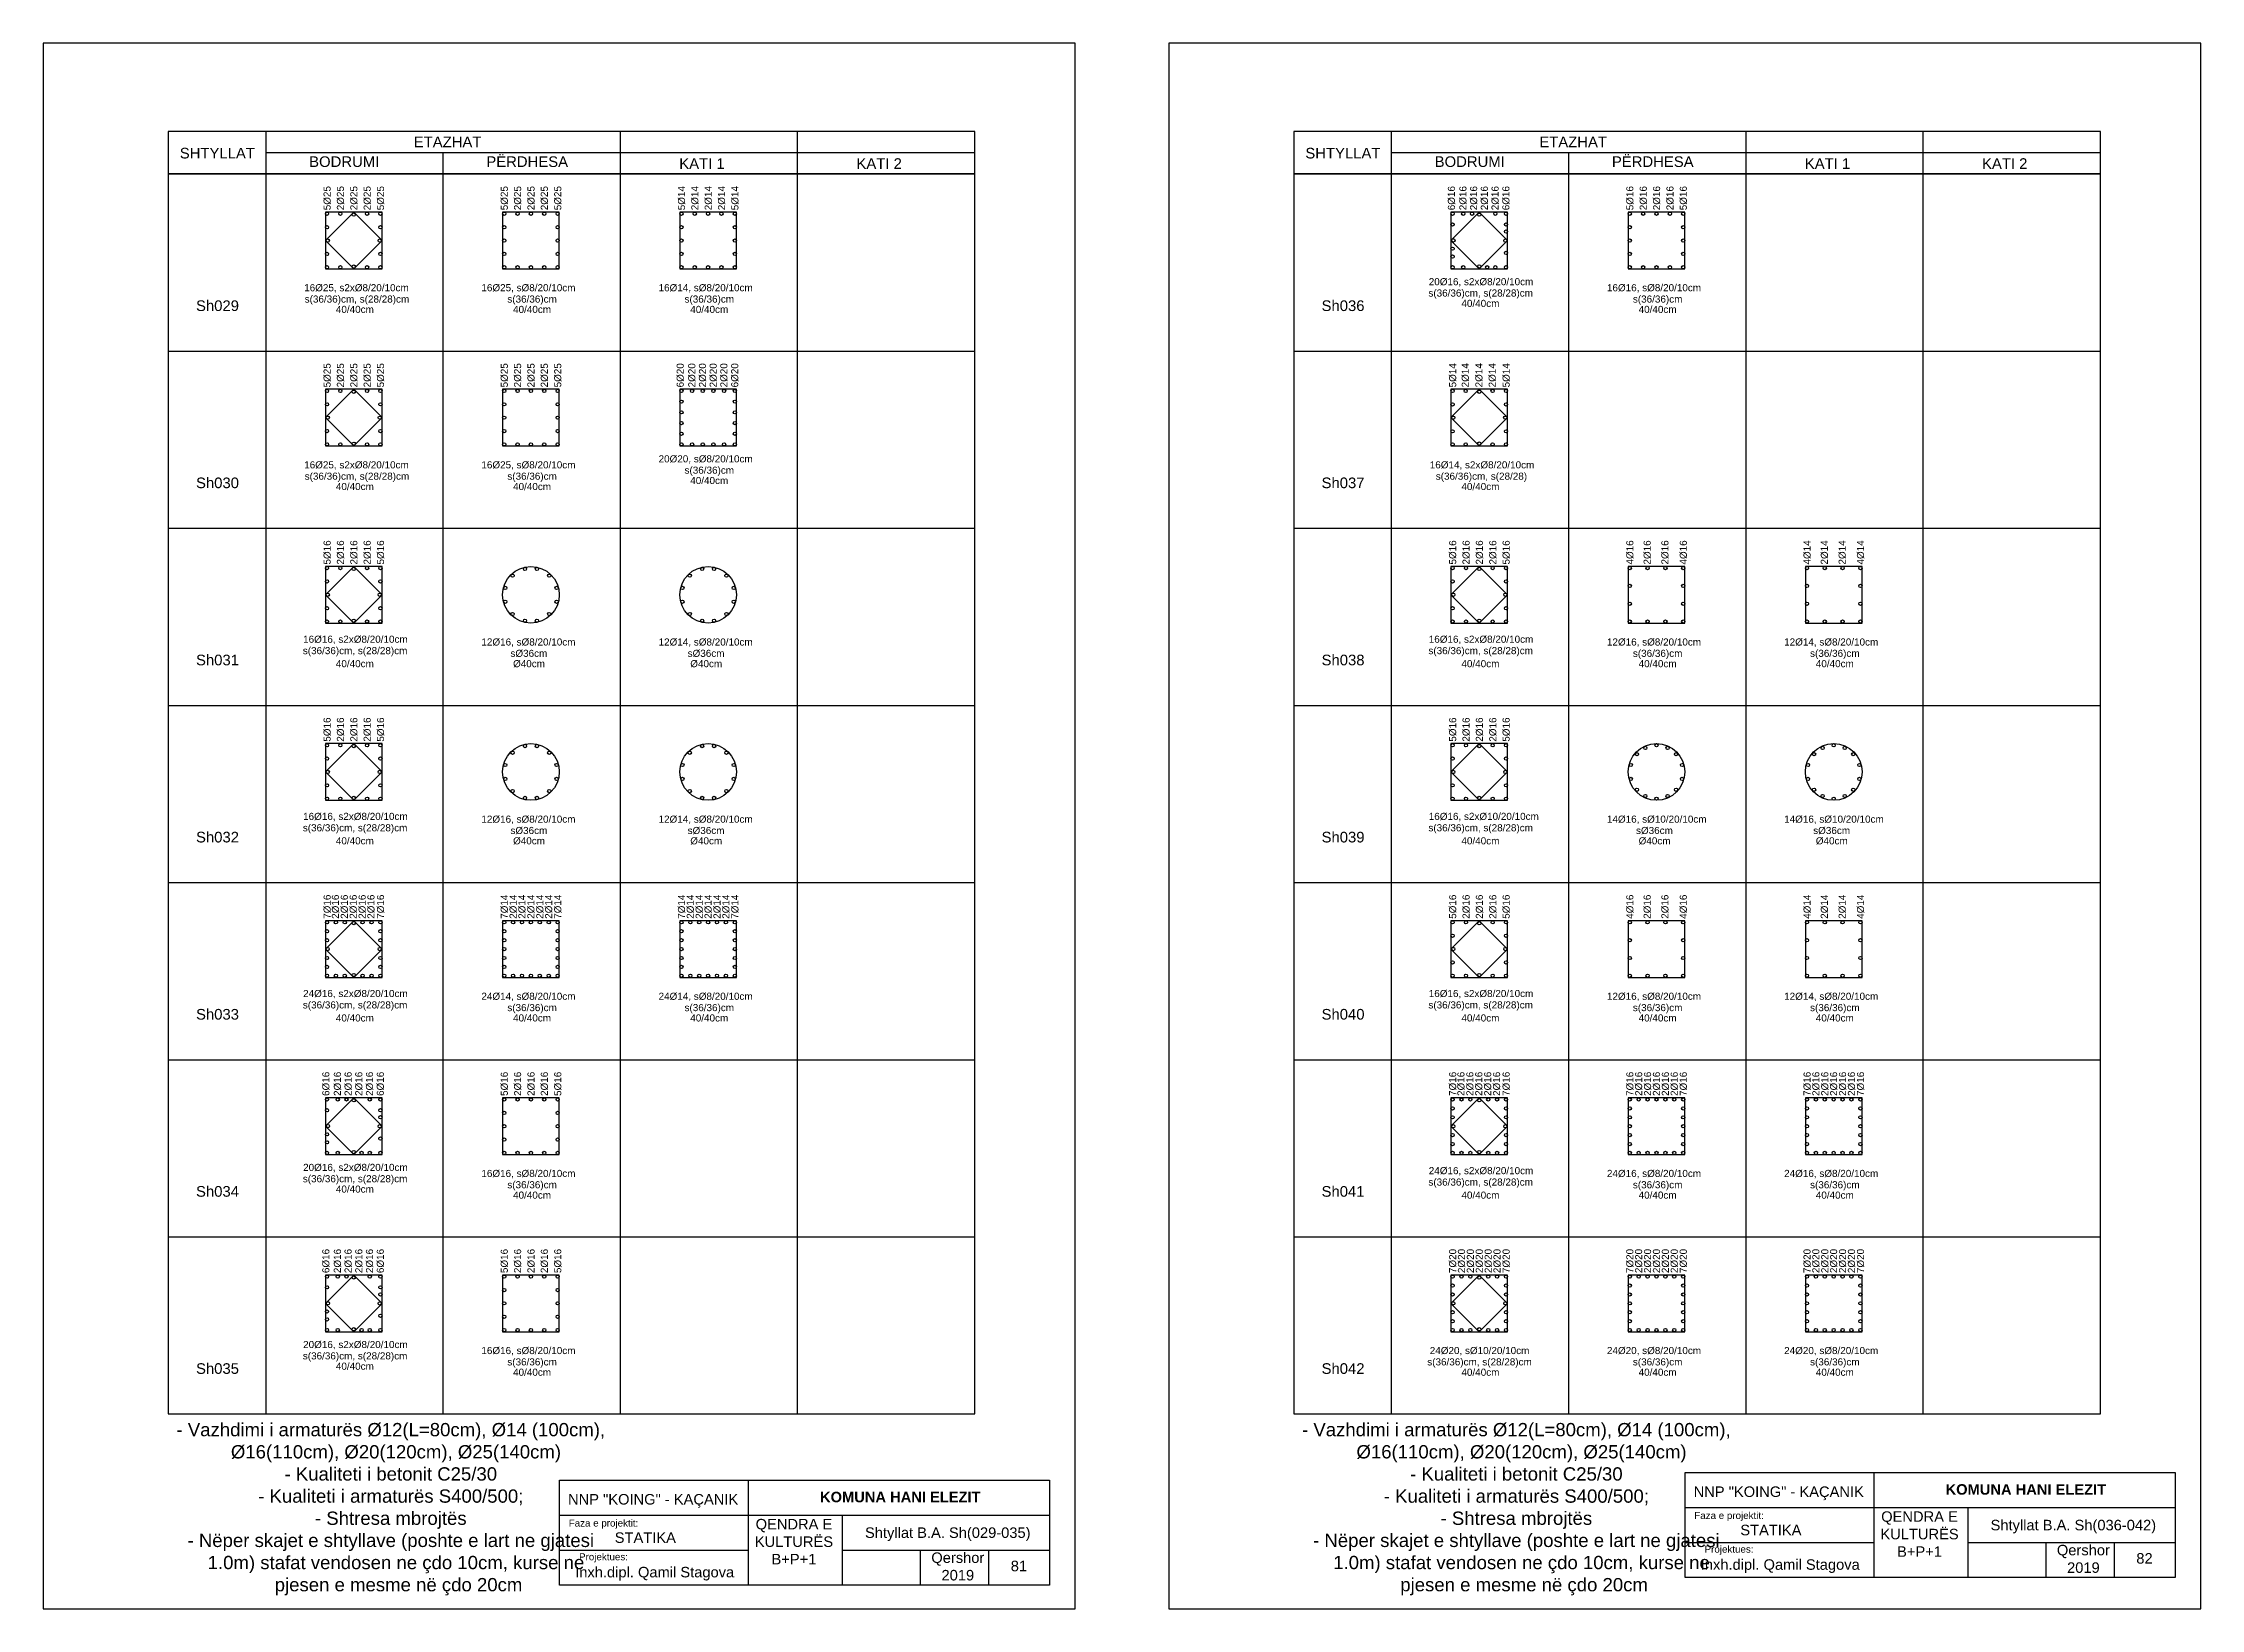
# Model space of a CAD drawing. Header units: inches. Extents: x 2793 to 14277, y -1659 to 551.
# Drawn here: x 9494 to 12538, y -1659 to 551 of the extents above; entities that cross this region are included whole.
import ezdxf

# ---------------------------------------------------------------- set-up
doc = ezdxf.new("R2010")
doc.units = ezdxf.units.IN
doc.layers.add('TEKSTI_Pen_No__201', color=7, linetype='Continuous', lineweight=18)
doc.styles.add('A4TS01', font='ARIAL.TTF', dxfattribs={"height": 10})
doc.styles.add('GENERATED_STYLE_1', font='ARIAL.TTF')

msp = doc.modelspace()

# ---------------------------------------------------------------- texts
at = {"width": 286.78, "attachment_point": 1, "style": 'A4TS01'}
for s, insert, char_height in [('SHTYLLAT', (9686.6, 403), 15), ('ETAZHAT', (10016.7, 418.8), 15), ('SHTYLLAT', (11274.6, 403), 15), ('ETAZHAT', (11604.7, 418.8), 15), ('BODRUMI', (9869.1, 391), 15), ('PËRDHESA', (10119.1, 391), 15), ('KATI 1', (10391.3, 388.3), 15), ('{\\fArial|b0|i0|c238|p34;KATI }2', (10641.3, 388.3), 15), ('BODRUMI', (11457.1, 391), 15), ('PËRDHESA', (11707.1, 391), 15), ('KATI 1', (11979.3, 388.3), 15), ('{\\fArial|b0|i0|c238|p34;KATI }2', (12229.3, 388.3), 15), ('{\\fArial|b0|i0|c238|p34;20Ø16, s}2x{\\fArial|b0|i0|c238|p34;Ø8/20/10cm }', (11448.7, 219.1), 10), ('{\\fArial|b0|i0|c238|p34;Sh02}9', (9709.5, 187.7), 15), ('{\\fArial|b0|i0|c238|p34;16Ø25, s}2x{\\fArial|b0|i0|c238|p34;Ø8/20/}10{\\fArial|b0|i0|c238|p34;cm }', (9862.1, 210.6), 10), ('{\\fArial|b0|i0|c238|p34;s(36/36)cm}, s(28/28)cm', (9862.8, 194.6), 10), ('{\\fArial|b0|i0|c238|p34;16Ø25, sØ8/20/}10{\\fArial|b0|i0|c238|p34;cm }', (10112.1, 210.6), 10), ('{\\fArial|b0|i0|c238|p34;s(}3{\\fArial|b0|i0|c238|p34;6/}36{\\fArial|b0|i0|c238|p34;)cm}', (10148.7, 194.6), 10), ('{\\fArial|b0|i0|c238|p34;16Ø14, sØ8/20/}10{\\fArial|b0|i0|c238|p34;cm }', (10362.1, 210.6), 10), ('{\\fArial|b0|i0|c238|p34;s(}3{\\fArial|b0|i0|c238|p34;6/}36{\\fArial|b0|i0|c238|p34;)cm}', (10398.7, 194.6), 10), ('{\\fArial|b0|i0|c238|p34;Sh0}36', (11297.5, 187.7), 15), ('{\\fArial|b0|i0|c238|p34;s(36/36)cm}, s(28/28)cm', (11448.2, 203.1), 10), ('4{\\fArial|b0|i0|c238|p34;0/}4{\\fArial|b0|i0|c238|p34;0cm}', (11494.8, 188.5), 10), ('{\\fArial|b0|i0|c238|p34;16Ø16, sØ8/20/}10{\\fArial|b0|i0|c238|p34;cm }', (11700.1, 210.6), 10), ('{\\fArial|b0|i0|c238|p34;s(}3{\\fArial|b0|i0|c238|p34;6/}36{\\fArial|b0|i0|c238|p34;)cm}', (11736.7, 194.6), 10), ('4{\\fArial|b0|i0|c238|p34;0/}4{\\fArial|b0|i0|c238|p34;0cm}', (9906.8, 180), 10), ('4{\\fArial|b0|i0|c238|p34;0/}4{\\fArial|b0|i0|c238|p34;0cm}', (10156.8, 180), 10), ('4{\\fArial|b0|i0|c238|p34;0/}4{\\fArial|b0|i0|c238|p34;0cm}', (10406.8, 180), 10), ('4{\\fArial|b0|i0|c238|p34;0/}4{\\fArial|b0|i0|c238|p34;0cm}', (11744.8, 180), 10), ('{\\fArial|b0|i0|c238|p34;20Ø20, sØ8/20/}10{\\fArial|b0|i0|c238|p34;cm }', (10362.1, -30.9), 10), ('{\\fArial|b0|i0|c238|p34;16Ø25, s}2x{\\fArial|b0|i0|c238|p34;Ø8/20/}10{\\fArial|b0|i0|c238|p34;cm }', (9862.1, -39.4), 10), ('{\\fArial|b0|i0|c238|p34;s(36/36)cm}, s(28/28)cm', (9862.8, -55.4), 10), ('{\\fArial|b0|i0|c238|p34;16Ø25, sØ8/20/}10{\\fArial|b0|i0|c238|p34;cm }', (10112.1, -39.4), 10), ('{\\fArial|b0|i0|c238|p34;s(}3{\\fArial|b0|i0|c238|p34;6/}36{\\fArial|b0|i0|c238|p34;)cm}', (10148.7, -55.4), 10), ('{\\fArial|b0|i0|c238|p34;s(}3{\\fArial|b0|i0|c238|p34;6/}36{\\fArial|b0|i0|c238|p34;)cm}', (10398.7, -46.9), 10), ('{\\fArial|b0|i0|c238|p34;16Ø1}4{\\fArial|b0|i0|c238|p34;, s2xØ8/20/10cm }', (11450.1, -39.4), 10), ('{\\fArial|b0|i0|c238|p34;s(36/36)cm}, s(28/28)', (11458.6, -55.4), 10), ('{\\fArial|b0|i0|c238|p34;Sh0}30', (9709.5, -62.3), 15), ('4{\\fArial|b0|i0|c238|p34;0/}4{\\fArial|b0|i0|c238|p34;0cm}', (9906.8, -70), 10), ('4{\\fArial|b0|i0|c238|p34;0/}4{\\fArial|b0|i0|c238|p34;0cm}', (10156.8, -70), 10), ('4{\\fArial|b0|i0|c238|p34;0/}4{\\fArial|b0|i0|c238|p34;0cm}', (10406.8, -61.5), 10), ('{\\fArial|b0|i0|c238|p34;Sh03}7', (11297.5, -62.3), 15), ('4{\\fArial|b0|i0|c238|p34;0/}4{\\fArial|b0|i0|c238|p34;0cm}', (11494.8, -70), 10), ('{\\fArial|b0|i0|c238|p34;s(36/36)cm}, s(28/28)cm', (9860.2, -301.6), 10), ('16{\\fArial|b0|i0|c238|p34;Ø16, s2xØ8/20/10cm }', (9860.6, -285.5), 10), ('{\\fArial|b0|i0|c238|p34;12Ø16, sØ8/20/}10{\\fArial|b0|i0|c238|p34;cm }', (10112.1, -289.4), 10), ('{\\fArial|b0|i0|c238|p34;12Ø14, sØ8/20/}10{\\fArial|b0|i0|c238|p34;cm }', (10362.1, -289.4), 10), ('{\\fArial|b0|i0|c238|p34;s(36/36)cm}, s(28/28)cm', (11448.2, -301.6), 10), ('16{\\fArial|b0|i0|c238|p34;Ø16, s2xØ8/20/10cm }', (11448.7, -285.5), 10), ('{\\fArial|b0|i0|c238|p34;12Ø16, sØ8/20/}10{\\fArial|b0|i0|c238|p34;cm }', (11700.1, -289.4), 10), ('{\\fArial|b0|i0|c238|p34;12Ø14, sØ8/20/}10{\\fArial|b0|i0|c238|p34;cm }', (11950.1, -289.4), 10), ('{\\fArial|b0|i0|c238|p34;Sh0}31', (9709.5, -312.3), 15), ('4{\\fArial|b0|i0|c238|p34;0/}4{\\fArial|b0|i0|c238|p34;0cm}', (9906.8, -320), 10), ('{\\fArial|b0|i0|c238|p34;s}Ø36{\\fArial|b0|i0|c238|p34;cm}', (10153.1, -305.4), 10), ('Ø40cm', (10156.8, -320), 10), ('{\\fArial|b0|i0|c238|p34;s}Ø36{\\fArial|b0|i0|c238|p34;cm}', (10403.1, -305.4), 10), ('Ø40cm', (10406.8, -320), 10), ('{\\fArial|b0|i0|c238|p34;Sh03}8', (11297.5, -312.3), 15), ('4{\\fArial|b0|i0|c238|p34;0/}4{\\fArial|b0|i0|c238|p34;0cm}', (11494.8, -320), 10), ('{\\fArial|b0|i0|c238|p34;s(}3{\\fArial|b0|i0|c238|p34;6/}36{\\fArial|b0|i0|c238|p34;)cm}', (11736.7, -305.4), 10), ('4{\\fArial|b0|i0|c238|p34;0/}4{\\fArial|b0|i0|c238|p34;0cm}', (11744.8, -320), 10), ('{\\fArial|b0|i0|c238|p34;s(}3{\\fArial|b0|i0|c238|p34;6/}36{\\fArial|b0|i0|c238|p34;)cm}', (11986.7, -305.4), 10), ('4{\\fArial|b0|i0|c238|p34;0/}4{\\fArial|b0|i0|c238|p34;0cm}', (11994.8, -320), 10), ('16{\\fArial|b0|i0|c238|p34;Ø16, s2xØ8/20/10cm }', (9860.6, -535.5), 10), ('{\\fArial|b0|i0|c238|p34;12Ø16, sØ8/20/}10{\\fArial|b0|i0|c238|p34;cm }', (10112.1, -539.4), 10), ('{\\fArial|b0|i0|c238|p34;12Ø14, sØ8/20/}10{\\fArial|b0|i0|c238|p34;cm }', (10362.1, -539.4), 10), ('{\\fArial|b0|i0|c238|p34;16Ø16, s2xØ}10{\\fArial|b0|i0|c238|p34;/20/10cm }', (11448.7, -535.5), 10), ('{\\fArial|b0|i0|c238|p34;14Ø16, sØ}10{\\fArial|b0|i0|c238|p34;/20/}10{\\fArial|b0|i0|c238|p34;cm }', (11700.1, -539.4), 10), ('{\\fArial|b0|i0|c238|p34;14Ø16, sØ}10{\\fArial|b0|i0|c238|p34;/20/}10{\\fArial|b0|i0|c238|p34;cm }', (11950.1, -539.4), 10), ('{\\fArial|b0|i0|c238|p34;Sh0}32', (9709.5, -562.3), 15), ('{\\fArial|b0|i0|c238|p34;s(36/36)cm}, s(28/28)cm', (9860.2, -551.6), 10), ('4{\\fArial|b0|i0|c238|p34;0/}4{\\fArial|b0|i0|c238|p34;0cm}', (9906.8, -570), 10), ('{\\fArial|b0|i0|c238|p34;s}Ø36{\\fArial|b0|i0|c238|p34;cm}', (10153.1, -555.4), 10), ('Ø40cm', (10156.8, -570), 10), ('{\\fArial|b0|i0|c238|p34;s}Ø36{\\fArial|b0|i0|c238|p34;cm}', (10403.1, -555.4), 10), ('Ø40cm', (10406.8, -570), 10), ('{\\fArial|b0|i0|c238|p34;Sh03}9', (11297.5, -562.3), 15), ('{\\fArial|b0|i0|c238|p34;s(36/36)cm}, s(28/28)cm', (11448.2, -551.6), 10), ('4{\\fArial|b0|i0|c238|p34;0/}4{\\fArial|b0|i0|c238|p34;0cm}', (11494.8, -570), 10), ('{\\fArial|b0|i0|c238|p34;s}Ø36{\\fArial|b0|i0|c238|p34;cm}', (11741.1, -555.4), 10), ('Ø40cm', (11744.8, -570), 10), ('{\\fArial|b0|i0|c238|p34;s}Ø36{\\fArial|b0|i0|c238|p34;cm}', (11991.1, -555.4), 10), ('Ø40cm', (11994.8, -570), 10), ('{\\fArial|b0|i0|c238|p34;2}4{\\fArial|b0|i0|c238|p34;Ø16, s2xØ8/20/10cm }', (9860.6, -785.5), 10), ('{\\fArial|b0|i0|c238|p34;24Ø14, sØ8/20/}10{\\fArial|b0|i0|c238|p34;cm }', (10112.1, -789.4), 10), ('{\\fArial|b0|i0|c238|p34;24Ø14, sØ8/20/}10{\\fArial|b0|i0|c238|p34;cm }', (10362.1, -789.4), 10), ('16{\\fArial|b0|i0|c238|p34;Ø16, s2xØ8/20/10cm }', (11448.7, -785.5), 10), ('{\\fArial|b0|i0|c238|p34;12Ø16, sØ8/20/}10{\\fArial|b0|i0|c238|p34;cm }', (11700.1, -789.4), 10), ('{\\fArial|b0|i0|c238|p34;12Ø14, sØ8/20/}10{\\fArial|b0|i0|c238|p34;cm }', (11950.1, -789.4), 10), ('{\\fArial|b0|i0|c238|p34;Sh0}33', (9709.5, -812.3), 15), ('{\\fArial|b0|i0|c238|p34;s(36/36)cm}, s(28/28)cm', (9860.2, -801.6), 10), ('4{\\fArial|b0|i0|c238|p34;0/}4{\\fArial|b0|i0|c238|p34;0cm}', (9906.8, -820), 10), ('{\\fArial|b0|i0|c238|p34;s(}3{\\fArial|b0|i0|c238|p34;6/}36{\\fArial|b0|i0|c238|p34;)cm}', (10148.7, -805.4), 10), ('4{\\fArial|b0|i0|c238|p34;0/}4{\\fArial|b0|i0|c238|p34;0cm}', (10156.8, -820), 10), ('{\\fArial|b0|i0|c238|p34;s(}3{\\fArial|b0|i0|c238|p34;6/}36{\\fArial|b0|i0|c238|p34;)cm}', (10398.7, -805.4), 10), ('4{\\fArial|b0|i0|c238|p34;0/}4{\\fArial|b0|i0|c238|p34;0cm}', (10406.8, -820), 10), ('{\\fArial|b0|i0|c238|p34;Sh0}40', (11297.5, -812.3), 15), ('{\\fArial|b0|i0|c238|p34;s(36/36)cm}, s(28/28)cm', (11448.2, -801.6), 10), ('4{\\fArial|b0|i0|c238|p34;0/}4{\\fArial|b0|i0|c238|p34;0cm}', (11494.8, -820), 10), ('{\\fArial|b0|i0|c238|p34;s(}3{\\fArial|b0|i0|c238|p34;6/}36{\\fArial|b0|i0|c238|p34;)cm}', (11736.7, -805.4), 10), ('4{\\fArial|b0|i0|c238|p34;0/}4{\\fArial|b0|i0|c238|p34;0cm}', (11744.8, -820), 10), ('{\\fArial|b0|i0|c238|p34;s(}3{\\fArial|b0|i0|c238|p34;6/}36{\\fArial|b0|i0|c238|p34;)cm}', (11986.7, -805.4), 10), ('4{\\fArial|b0|i0|c238|p34;0/}4{\\fArial|b0|i0|c238|p34;0cm}', (11994.8, -820), 10), ('{\\fArial|b0|i0|c238|p34;20Ø16, s}2x{\\fArial|b0|i0|c238|p34;Ø8/20/10cm }', (9860.6, -1030.9), 10), ('{\\fArial|b0|i0|c238|p34;2}4{\\fArial|b0|i0|c238|p34;Ø16, s2xØ8/20/10cm }', (11448.7, -1035.5), 10), ('{\\fArial|b0|i0|c238|p34;Sh0}34', (9709.5, -1062.3), 15), ('{\\fArial|b0|i0|c238|p34;s(36/36)cm}, s(28/28)cm', (9860.2, -1046.9), 10), ('4{\\fArial|b0|i0|c238|p34;0/}4{\\fArial|b0|i0|c238|p34;0cm}', (9906.8, -1061.5), 10), ('{\\fArial|b0|i0|c238|p34;16Ø16, sØ8/20/}10{\\fArial|b0|i0|c238|p34;cm }', (10112.1, -1039.4), 10), ('{\\fArial|b0|i0|c238|p34;s(}3{\\fArial|b0|i0|c238|p34;6/}36{\\fArial|b0|i0|c238|p34;)cm}', (10148.7, -1055.4), 10), ('{\\fArial|b0|i0|c238|p34;Sh0}41', (11297.5, -1062.3), 15), ('{\\fArial|b0|i0|c238|p34;s(36/36)cm}, s(28/28)cm', (11448.2, -1051.6), 10), ('{\\fArial|b0|i0|c238|p34;24Ø16, sØ8/20/}10{\\fArial|b0|i0|c238|p34;cm }', (11700.1, -1039.4), 10), ('{\\fArial|b0|i0|c238|p34;s(}3{\\fArial|b0|i0|c238|p34;6/}36{\\fArial|b0|i0|c238|p34;)cm}', (11736.7, -1055.4), 10), ('{\\fArial|b0|i0|c238|p34;24Ø16, sØ8/20/}10{\\fArial|b0|i0|c238|p34;cm }', (11950.1, -1039.4), 10), ('{\\fArial|b0|i0|c238|p34;s(}3{\\fArial|b0|i0|c238|p34;6/}36{\\fArial|b0|i0|c238|p34;)cm}', (11986.7, -1055.4), 10), ('4{\\fArial|b0|i0|c238|p34;0/}4{\\fArial|b0|i0|c238|p34;0cm}', (10156.8, -1070), 10), ('4{\\fArial|b0|i0|c238|p34;0/}4{\\fArial|b0|i0|c238|p34;0cm}', (11494.8, -1070), 10), ('4{\\fArial|b0|i0|c238|p34;0/}4{\\fArial|b0|i0|c238|p34;0cm}', (11744.8, -1070), 10), ('4{\\fArial|b0|i0|c238|p34;0/}4{\\fArial|b0|i0|c238|p34;0cm}', (11994.8, -1070), 10), ('{\\fArial|b0|i0|c238|p34;s(36/36)cm}, s(28/28)cm', (9860.2, -1296.9), 10), ('{\\fArial|b0|i0|c238|p34;20Ø16, s}2x{\\fArial|b0|i0|c238|p34;Ø8/20/10cm }', (9860.6, -1280.9), 10), ('{\\fArial|b0|i0|c238|p34;16Ø16, sØ8/20/}10{\\fArial|b0|i0|c238|p34;cm }', (10112.1, -1289.4), 10), ('{\\fArial|b0|i0|c238|p34;s(}3{\\fArial|b0|i0|c238|p34;6/}36{\\fArial|b0|i0|c238|p34;)cm}', (10148.7, -1305.4), 10), ('{\\fArial|b0|i0|c238|p34;s(36/36)cm}, s(28/28)cm', (11446.6, -1305.4), 10), ('{\\fArial|b0|i0|c238|p34;24Ø20, sØ}10{\\fArial|b0|i0|c238|p34;/20/}10{\\fArial|b0|i0|c238|p34;cm }', (11450.1, -1289.4), 10), ('{\\fArial|b0|i0|c238|p34;24Ø20, sØ8/20/1}0{\\fArial|b0|i0|c238|p34;cm }', (11700.1, -1289.4), 10), ('{\\fArial|b0|i0|c238|p34;s(}3{\\fArial|b0|i0|c238|p34;6/}36{\\fArial|b0|i0|c238|p34;)cm}', (11736.7, -1305.4), 10), ('{\\fArial|b0|i0|c238|p34;24Ø20, sØ8/20/1}0{\\fArial|b0|i0|c238|p34;cm }', (11950.1, -1289.4), 10), ('{\\fArial|b0|i0|c238|p34;s(}3{\\fArial|b0|i0|c238|p34;6/}36{\\fArial|b0|i0|c238|p34;)cm}', (11986.7, -1305.4), 10), ('{\\fArial|b0|i0|c238|p34;Sh0}35', (9709.5, -1312.3), 15), ('4{\\fArial|b0|i0|c238|p34;0/}4{\\fArial|b0|i0|c238|p34;0cm}', (9906.8, -1311.5), 10), ('4{\\fArial|b0|i0|c238|p34;0/}4{\\fArial|b0|i0|c238|p34;0cm}', (10156.8, -1320), 10), ('{\\fArial|b0|i0|c238|p34;Sh0}42', (11297.5, -1312.3), 15), ('4{\\fArial|b0|i0|c238|p34;0/}4{\\fArial|b0|i0|c238|p34;0cm}', (11494.8, -1320), 10), ('4{\\fArial|b0|i0|c238|p34;0/}4{\\fArial|b0|i0|c238|p34;0cm}', (11744.8, -1320), 10), ('4{\\fArial|b0|i0|c238|p34;0/}4{\\fArial|b0|i0|c238|p34;0cm}', (11994.8, -1320), 10)]:
    msp.add_mtext(s, dxfattribs=dict(at, insert=insert, char_height=char_height))
at = {"char_height": 10, "width": 286.78, "attachment_point": 1, "rotation": 90, "style": 'A4TS01'}
for s, insert in [('{\\fArial|b0|i0|c238|p34;5Ø}25', (9889.4, 314.9)), ('{\\fArial|b0|i0|c238|p34;2Ø}25', (9908.2, 314.9)), ('{\\fArial|b0|i0|c238|p34;2Ø}25', (9927.1, 314.9)), ('{\\fArial|b0|i0|c238|p34;2Ø}25', (9945.9, 314.9)), ('{\\fArial|b0|i0|c238|p34;5Ø}25', (9964.8, 314.9)), ('{\\fArial|b0|i0|c238|p34;5Ø}25', (10139.4, 314.9)), ('{\\fArial|b0|i0|c238|p34;2Ø}25', (10158.2, 314.9)), ('{\\fArial|b0|i0|c238|p34;2Ø}25', (10177.1, 314.9)), ('{\\fArial|b0|i0|c238|p34;2Ø}25', (10195.9, 314.9)), ('{\\fArial|b0|i0|c238|p34;5Ø}25', (10214.8, 314.9)), ('{\\fArial|b0|i0|c238|p34;5Ø1}4', (10389.4, 314.9)), ('{\\fArial|b0|i0|c238|p34;2Ø1}4', (10408.2, 314.9)), ('{\\fArial|b0|i0|c238|p34;2Ø1}4', (10427.1, 314.9)), ('{\\fArial|b0|i0|c238|p34;2Ø1}4', (10445.9, 314.9)), ('{\\fArial|b0|i0|c238|p34;5Ø1}4', (10464.8, 314.9)), ('{\\fArial|b0|i0|c238|p34;6Ø1}6', (11475.6, 314.9)), ('{\\fArial|b0|i0|c238|p34;2Ø1}6', (11491.9, 314.9)), ('{\\fArial|b0|i0|c238|p34;2Ø1}6', (11507, 314.9)), ('{\\fArial|b0|i0|c238|p34;2Ø1}6', (11522.1, 314.9)), ('{\\fArial|b0|i0|c238|p34;2Ø1}6', (11537.2, 314.9)), ('{\\fArial|b0|i0|c238|p34;6Ø16}', (11552.5, 314.9)), ('{\\fArial|b0|i0|c238|p34;5Ø1}6', (11727.4, 314.9)), ('{\\fArial|b0|i0|c238|p34;2Ø1}6', (11746.3, 314.9)), ('{\\fArial|b0|i0|c238|p34;2Ø1}6', (11765.1, 314.9)), ('{\\fArial|b0|i0|c238|p34;2Ø1}6', (11784, 314.9)), ('{\\fArial|b0|i0|c238|p34;5Ø1}6', (11802.8, 314.9)), ('{\\fArial|b0|i0|c238|p34;5Ø}25', (9889.4, 64.9)), ('{\\fArial|b0|i0|c238|p34;2Ø}25', (9908.2, 64.9)), ('{\\fArial|b0|i0|c238|p34;2Ø}25', (9927.1, 64.9)), ('{\\fArial|b0|i0|c238|p34;2Ø}25', (9945.9, 64.9)), ('{\\fArial|b0|i0|c238|p34;5Ø}25', (9964.8, 64.9)), ('{\\fArial|b0|i0|c238|p34;5Ø}25', (10139.4, 64.9)), ('{\\fArial|b0|i0|c238|p34;2Ø}25', (10158.2, 64.9)), ('{\\fArial|b0|i0|c238|p34;2Ø}25', (10177.1, 64.9)), ('{\\fArial|b0|i0|c238|p34;2Ø}25', (10195.9, 64.9)), ('{\\fArial|b0|i0|c238|p34;5Ø}25', (10214.8, 64.9)), ('{\\fArial|b0|i0|c238|p34;6Ø}20', (10387.6, 64.9)), ('{\\fArial|b0|i0|c238|p34;2Ø}20', (10403.9, 64.9)), ('{\\fArial|b0|i0|c238|p34;2Ø20}', (10419, 64.9)), ('{\\fArial|b0|i0|c238|p34;2Ø}20', (10434.1, 64.9)), ('{\\fArial|b0|i0|c238|p34;2Ø}20', (10449.2, 64.9)), ('{\\fArial|b0|i0|c238|p34;6Ø}20', (10464.5, 64.9)), ('5{\\fArial|b0|i0|c238|p34;Ø14}', (11477.4, 64.9)), ('{\\fArial|b0|i0|c238|p34;2Ø1}4', (11495.2, 64.9)), ('{\\fArial|b0|i0|c238|p34;2Ø1}4', (11514.5, 64.9)), ('{\\fArial|b0|i0|c238|p34;2Ø1}4', (11533.2, 64.9)), ('5{\\fArial|b0|i0|c238|p34;Ø1}4', (11552.8, 64.9)), ('{\\fArial|b0|i0|c238|p34;5Ø1}6', (9889.4, -185.1)), ('{\\fArial|b0|i0|c238|p34;2Ø1}6', (9908.2, -185.1)), ('{\\fArial|b0|i0|c238|p34;2Ø1}6', (9927.1, -185.1)), ('{\\fArial|b0|i0|c238|p34;2Ø1}6', (9945.9, -185.1)), ('{\\fArial|b0|i0|c238|p34;5Ø1}6', (9964.8, -185.1)), ('{\\fArial|b0|i0|c238|p34;5Ø1}6', (11477.4, -185.1)), ('{\\fArial|b0|i0|c238|p34;2Ø1}6', (11496.3, -185.1)), ('{\\fArial|b0|i0|c238|p34;2Ø1}6', (11515.1, -185.1)), ('{\\fArial|b0|i0|c238|p34;2Ø1}6', (11534, -185.1)), ('{\\fArial|b0|i0|c238|p34;5Ø1}6', (11552.8, -185.1)), ('{\\fArial|b0|i0|c238|p34;4Ø1}6', (11727.4, -185.1)), ('{\\fArial|b0|i0|c238|p34;2Ø1}6', (11751.8, -185.1)), ('{\\fArial|b0|i0|c238|p34;2Ø1}6', (11776.9, -185.1)), ('{\\fArial|b0|i0|c238|p34;4Ø1}6', (11802.8, -185.1)), ('4{\\fArial|b0|i0|c238|p34;Ø14}', (11977.4, -185.1)), ('{\\fArial|b0|i0|c238|p34;2Ø1}4', (12001.8, -185.1)), ('{\\fArial|b0|i0|c238|p34;2Ø1}4', (12026.9, -185.1)), ('4{\\fArial|b0|i0|c238|p34;Ø14}', (12052.8, -185.1)), ('{\\fArial|b0|i0|c238|p34;5Ø1}6', (9889.4, -435.1)), ('{\\fArial|b0|i0|c238|p34;2Ø1}6', (9908.2, -435.1)), ('{\\fArial|b0|i0|c238|p34;2Ø1}6', (9927.1, -435.1)), ('{\\fArial|b0|i0|c238|p34;2Ø1}6', (9945.9, -435.1)), ('{\\fArial|b0|i0|c238|p34;5Ø1}6', (9964.8, -435.1)), ('{\\fArial|b0|i0|c238|p34;5Ø1}6', (11477.4, -435.1)), ('{\\fArial|b0|i0|c238|p34;2Ø1}6', (11496.3, -435.1)), ('{\\fArial|b0|i0|c238|p34;2Ø1}6', (11515.1, -435.1)), ('{\\fArial|b0|i0|c238|p34;2Ø1}6', (11534, -435.1)), ('{\\fArial|b0|i0|c238|p34;5Ø1}6', (11552.8, -435.1)), ('7{\\fArial|b0|i0|c238|p34;Ø16}', (9889.4, -685.1)), ('{\\fArial|b0|i0|c238|p34;2Ø1}6', (9901.1, -685.1)), ('{\\fArial|b0|i0|c238|p34;2Ø1}6', (9913.7, -685.1)), ('{\\fArial|b0|i0|c238|p34;2Ø1}6', (9926.2, -685.1)), ('{\\fArial|b0|i0|c238|p34;2Ø1}6', (9938.8, -685.1)), ('{\\fArial|b0|i0|c238|p34;2Ø1}6', (9951.3, -685.1)), ('7{\\fArial|b0|i0|c238|p34;Ø16}', (9964.8, -685.1)), ('{\\fArial|b0|i0|c238|p34;7Ø1}4', (10139.4, -685.1)), ('{\\fArial|b0|i0|c238|p34;2Ø1}4', (10151.8, -685.1)), ('{\\fArial|b0|i0|c238|p34;2Ø1}4', (10164.3, -685.1)), ('{\\fArial|b0|i0|c238|p34;2Ø1}4', (10176.9, -685.1)), ('{\\fArial|b0|i0|c238|p34;2Ø1}4', (10189.5, -685.1)), ('{\\fArial|b0|i0|c238|p34;2Ø1}4', (10202, -685.1)), ('{\\fArial|b0|i0|c238|p34;7Ø1}4', (10214.8, -685.1)), ('{\\fArial|b0|i0|c238|p34;7Ø1}4', (10389.4, -685.1)), ('{\\fArial|b0|i0|c238|p34;2Ø1}4', (10401.8, -685.1)), ('{\\fArial|b0|i0|c238|p34;2Ø1}4', (10414.3, -685.1)), ('{\\fArial|b0|i0|c238|p34;2Ø1}4', (10426.9, -685.1)), ('{\\fArial|b0|i0|c238|p34;2Ø1}4', (10439.5, -685.1)), ('{\\fArial|b0|i0|c238|p34;2Ø1}4', (10452, -685.1)), ('{\\fArial|b0|i0|c238|p34;7Ø1}4', (10464.8, -685.1)), ('{\\fArial|b0|i0|c238|p34;5Ø1}6', (11477.4, -685.1)), ('{\\fArial|b0|i0|c238|p34;2Ø1}6', (11496.3, -685.1)), ('{\\fArial|b0|i0|c238|p34;2Ø1}6', (11515.1, -685.1)), ('{\\fArial|b0|i0|c238|p34;2Ø1}6', (11534, -685.1)), ('{\\fArial|b0|i0|c238|p34;5Ø1}6', (11552.8, -685.1)), ('{\\fArial|b0|i0|c238|p34;4Ø1}6', (11727.4, -685.1)), ('{\\fArial|b0|i0|c238|p34;2Ø1}6', (11751.8, -685.1)), ('{\\fArial|b0|i0|c238|p34;2Ø1}6', (11776.9, -685.1)), ('{\\fArial|b0|i0|c238|p34;4Ø1}6', (11802.8, -685.1)), ('4{\\fArial|b0|i0|c238|p34;Ø14}', (11977.4, -685.1)), ('{\\fArial|b0|i0|c238|p34;2Ø1}4', (12001.8, -685.1)), ('{\\fArial|b0|i0|c238|p34;2Ø1}4', (12026.9, -685.1)), ('4{\\fArial|b0|i0|c238|p34;Ø14}', (12052.8, -685.1)), ('{\\fArial|b0|i0|c238|p34;6Ø1}6', (9887.6, -935.1)), ('{\\fArial|b0|i0|c238|p34;2Ø1}6', (9903.9, -935.1)), ('{\\fArial|b0|i0|c238|p34;2Ø1}6', (9919, -935.1)), ('{\\fArial|b0|i0|c238|p34;2Ø1}6', (9934.1, -935.1)), ('{\\fArial|b0|i0|c238|p34;2Ø1}6', (9949.2, -935.1)), ('{\\fArial|b0|i0|c238|p34;6Ø16}', (9964.5, -935.1)), ('{\\fArial|b0|i0|c238|p34;5Ø1}6', (10139.4, -935.1)), ('{\\fArial|b0|i0|c238|p34;2Ø1}6', (10158.2, -935.1)), ('{\\fArial|b0|i0|c238|p34;2Ø1}6', (10177.1, -935.1)), ('{\\fArial|b0|i0|c238|p34;2Ø1}6', (10195.9, -935.1)), ('{\\fArial|b0|i0|c238|p34;5Ø1}6', (10214.8, -935.1)), ('7{\\fArial|b0|i0|c238|p34;Ø16}', (11477.4, -935.1)), ('{\\fArial|b0|i0|c238|p34;2Ø1}6', (11489.1, -935.1)), ('{\\fArial|b0|i0|c238|p34;2Ø1}6', (11501.7, -935.1)), ('{\\fArial|b0|i0|c238|p34;2Ø1}6', (11514.2, -935.1)), ('{\\fArial|b0|i0|c238|p34;2Ø1}6', (11526.8, -935.1)), ('{\\fArial|b0|i0|c238|p34;2Ø1}6', (11539.4, -935.1)), ('7{\\fArial|b0|i0|c238|p34;Ø16}', (11552.8, -935.1)), ('7{\\fArial|b0|i0|c238|p34;Ø16}', (11727.4, -935.1)), ('{\\fArial|b0|i0|c238|p34;2Ø1}6', (11739.8, -935.1)), ('{\\fArial|b0|i0|c238|p34;2Ø1}6', (11752.4, -935.1)), ('{\\fArial|b0|i0|c238|p34;2Ø1}6', (11764.9, -935.1)), ('{\\fArial|b0|i0|c238|p34;2Ø1}6', (11777.5, -935.1)), ('{\\fArial|b0|i0|c238|p34;2Ø1}6', (11790, -935.1)), ('7{\\fArial|b0|i0|c238|p34;Ø16}', (11802.8, -935.1)), ('7{\\fArial|b0|i0|c238|p34;Ø16}', (11977.4, -935.1)), ('{\\fArial|b0|i0|c238|p34;2Ø1}6', (11989.8, -935.1)), ('{\\fArial|b0|i0|c238|p34;2Ø1}6', (12002.4, -935.1)), ('{\\fArial|b0|i0|c238|p34;2Ø1}6', (12014.9, -935.1)), ('{\\fArial|b0|i0|c238|p34;2Ø1}6', (12027.5, -935.1)), ('{\\fArial|b0|i0|c238|p34;2Ø1}6', (12040, -935.1)), ('7{\\fArial|b0|i0|c238|p34;Ø16}', (12052.8, -935.1)), ('{\\fArial|b0|i0|c238|p34;6Ø1}6', (9887.6, -1185.1)), ('{\\fArial|b0|i0|c238|p34;2Ø1}6', (9903.9, -1185.1)), ('{\\fArial|b0|i0|c238|p34;2Ø1}6', (9919, -1185.1)), ('{\\fArial|b0|i0|c238|p34;2Ø1}6', (9934.1, -1185.1)), ('{\\fArial|b0|i0|c238|p34;2Ø1}6', (9949.2, -1185.1)), ('{\\fArial|b0|i0|c238|p34;6Ø16}', (9964.5, -1185.1)), ('{\\fArial|b0|i0|c238|p34;5Ø1}6', (10139.4, -1185.1)), ('{\\fArial|b0|i0|c238|p34;2Ø1}6', (10158.2, -1185.1)), ('{\\fArial|b0|i0|c238|p34;2Ø1}6', (10177.1, -1185.1)), ('{\\fArial|b0|i0|c238|p34;2Ø1}6', (10195.9, -1185.1)), ('{\\fArial|b0|i0|c238|p34;5Ø1}6', (10214.8, -1185.1)), ('{\\fArial|b0|i0|c238|p34;7Ø}20', (11477.4, -1185.1)), ('{\\fArial|b0|i0|c238|p34;2Ø}20', (11489.8, -1185.1)), ('{\\fArial|b0|i0|c238|p34;2Ø}20', (11502.4, -1185.1)), ('{\\fArial|b0|i0|c238|p34;2Ø}20', (11514.9, -1185.1)), ('{\\fArial|b0|i0|c238|p34;2Ø}20', (11527.5, -1185.1)), ('{\\fArial|b0|i0|c238|p34;2Ø}20', (11540, -1185.1)), ('{\\fArial|b0|i0|c238|p34;7Ø}20', (11552.8, -1185.1)), ('{\\fArial|b0|i0|c238|p34;7Ø}20', (11727.4, -1185.1)), ('{\\fArial|b0|i0|c238|p34;2Ø}20', (11739.8, -1185.1)), ('{\\fArial|b0|i0|c238|p34;2Ø}20', (11752.4, -1185.1)), ('{\\fArial|b0|i0|c238|p34;2Ø}20', (11764.9, -1185.1)), ('{\\fArial|b0|i0|c238|p34;2Ø}20', (11777.5, -1185.1)), ('{\\fArial|b0|i0|c238|p34;2Ø}20', (11790, -1185.1)), ('{\\fArial|b0|i0|c238|p34;7Ø}20', (11802.8, -1185.1)), ('{\\fArial|b0|i0|c238|p34;7Ø}20', (11977.4, -1185.1)), ('{\\fArial|b0|i0|c238|p34;2Ø}20', (11989.8, -1185.1)), ('{\\fArial|b0|i0|c238|p34;2Ø}20', (12002.4, -1185.1)), ('{\\fArial|b0|i0|c238|p34;2Ø}20', (12014.9, -1185.1)), ('{\\fArial|b0|i0|c238|p34;2Ø}20', (12027.5, -1185.1)), ('{\\fArial|b0|i0|c238|p34;2Ø}20', (12040, -1185.1)), ('{\\fArial|b0|i0|c238|p34;7Ø}20', (12052.8, -1185.1))]:
    msp.add_mtext(s, dxfattribs=dict(at, insert=insert))
at = {"char_height": 18.75, "width": 705.959, "attachment_point": 5}
for insert in [(9984.3, -1518.3), (11572.3, -1518.3)]:
    msp.add_mtext('{\\fArial|b0|i0|c0|p34;- Vazhdimi i armaturës Ø12(L=80cm), Ø14 (100cm),\\P  Ø16(110cm), Ø20(120cm), Ø25(140cm) \\P- Kualiteti i betonit C25/30\\P- Kualiteti i armaturës S400/500;\\P- Shtresa mbrojtës\\P- Nëper skajet e shtyllave (poshte e lart ne gjatesi\\P  1.0m) stafat vendosen ne çdo 10cm, kurse ne \\P   pjesen e mesme në çdo 20cm }', dxfattribs=dict(at, insert=insert))
at = {"layer": 'TEKSTI_Pen_No__201', "linetype": 'Continuous', "attachment_point": 2, "style": 'GENERATED_STYLE_1'}
for s, insert, char_height in [('NNP "KOING" - KAÇANIK', (11942.5, -1486.2), 14.816), ('{\\fArial|b1|i0|c0|p34;KOMUNA HANI ELEZIT}', (12291.1, -1483), 14.816), ('NNP "KOING" - KAÇANIK', (10354.4, -1496.9), 14.816), ('{\\fArial|b1|i0|c0|p34;KOMUNA HANI ELEZIT}', (10703.1, -1493.7), 14.816), ('Faza e projektit:', (11872.4, -1522.2), 9.877), ('QENDRA E \\PKULTURËS\\PB+P+1', (12141.1, -1521.3), 14.82), ('Faza e projektit:', (10284.4, -1532.9), 9.877), ('STATIKA', (10343.4, -1551), 14.82), ('QENDRA E \\PKULTURËS\\PB+P+1', (10553.1, -1532), 14.82), ('Shtyllat B.A. Sh(029-035)', (10770.1, -1544), 14.816), ('STATIKA', (11931.4, -1540.3), 14.82), ('Shtyllat B.A. Sh(036-042)', (12358.1, -1533.3), 14.816), ('Projektues:', (10284.4, -1580.5), 9.877), ('Qershor \\P2019', (10784.3, -1579.3), 14.82), ('Projektues:', (11872.4, -1569.8), 9.877), ('Qershor \\P2019', (12372.3, -1568.6), 14.82), ('82', (12458.5, -1580.3), 14.82), ('Inxh.dipl. Qamil Stagova', (10356.6, -1599.7), 14.816), ('81', (10870.5, -1591), 14.82), ('Inxh.dipl. Qamil Stagova', (11944.6, -1589), 14.816)]:
    msp.add_mtext(s, dxfattribs=dict(at, insert=insert, char_height=char_height))

# ---------------------------------------------------------------- linework, layer by layer
for p, q in [((10950, 550.8), (9493.8, 550.8)), ((9493.8, 550.8), (9493.8, -1659)), ((10950, -1659), (10950, 550.8)), ((12538, 550.8), (11081.8, 550.8)), ((11081.8, 550.8), (11081.8, -1659)), ((12538, -1659), (12538, 550.8)), ((10808.3, 426.1), (9670.3, 426.1)), ((9670.3, 426.1), (9670.3, 366.1)), ((9670.3, 426.1), (9670.3, 366.1)), ((9808.3, 366.1), (9808.3, 426.1)), ((10808.3, 396.1), (9808.3, 396.1)), ((10058.3, 366.1), (10058.3, 396.1)), ((10308.3, 366.1), (10308.3, 426.1)), ((10558.3, 366.1), (10558.3, 426.1)), ((10808.3, 366.1), (10808.3, 426.1)), ((12396.3, 426.1), (11258.3, 426.1)), ((11258.3, 426.1), (11258.3, 366.1)), ((11258.3, 426.1), (11258.3, 366.1)), ((11396.3, 366.1), (11396.3, 426.1)), ((12396.3, 396.1), (11396.3, 396.1)), ((11646.3, 366.1), (11646.3, 396.1)), ((11896.3, 366.1), (11896.3, 426.1)), ((12146.3, 366.1), (12146.3, 426.1)), ((12396.3, 366.1), (12396.3, 426.1)), ((9670.3, 366.1), (9670.3, -1383.9)), ((9670.3, 366.1), (9670.3, -1383.9)), ((10808.3, 366.1), (9670.3, 366.1)), ((9670.3, 366.1), (9670.3, -1383.9)), ((9670.3, 366.1), (9670.3, 346.1)), ((9670.3, 366.1), (10808.3, 366.1)), ((9808.3, -1383.9), (9808.3, 366.1)), ((10058.3, -1383.9), (10058.3, 366.1)), ((10308.3, -1383.9), (10308.3, 366.1)), ((10558.3, -1383.9), (10558.3, 366.1)), ((10808.3, -1383.9), (10808.3, 366.1)), ((11258.3, 366.1), (11258.3, -1383.9)), ((11258.3, 366.1), (11258.3, -1383.9)), ((12396.3, 366.1), (11258.3, 366.1)), ((11258.3, 366.1), (11258.3, -1383.9)), ((11258.3, 366.1), (11258.3, 346.1)), ((11258.3, 366.1), (12396.3, 366.1)), ((11396.3, -1383.9), (11396.3, 366.1)), ((11646.3, -1383.9), (11646.3, 366.1)), ((11896.3, -1383.9), (11896.3, 366.1)), ((12146.3, -1383.9), (12146.3, 366.1)), ((12396.3, -1383.9), (12396.3, 366.1)), ((9972, 312.2), (9892, 312.2)), ((9892, 312.2), (9892, 232.2)), ((9892, 272.2), (9932, 312.2)), ((9932, 312.2), (9972, 272.2)), ((9972, 232.2), (9972, 312.2)), ((10222, 312.2), (10142, 312.2)), ((10142, 312.2), (10142, 232.2)), ((10222, 232.2), (10222, 312.2)), ((10472, 312.2), (10392, 312.2)), ((10392, 312.2), (10392, 232.2)), ((10472, 232.2), (10472, 312.2)), ((11560, 312.2), (11480, 312.2)), ((11480, 312.2), (11480, 232.2)), ((11520, 312.2), (11480, 272.2)), ((11560, 272.2), (11520, 312.2)), ((11560, 232.2), (11560, 312.2)), ((11810, 312.2), (11730, 312.2)), ((11730, 312.2), (11730, 232.2)), ((11810, 232.2), (11810, 312.2)), ((9932, 232.2), (9892, 272.2)), ((9972, 272.2), (9932, 232.2)), ((11480, 272.2), (11520, 232.2)), ((11520, 232.2), (11560, 272.2)), ((9892, 232.2), (9972, 232.2)), ((10142, 232.2), (10222, 232.2)), ((10392, 232.2), (10472, 232.2)), ((11480, 232.2), (11560, 232.2)), ((11730, 232.2), (11810, 232.2)), ((9670.3, 116.1), (10808.3, 116.1)), ((11258.3, 116.1), (12396.3, 116.1)), ((9972, 62.2), (9892, 62.2)), ((9892, 62.2), (9892, -17.8)), ((9892, 22.2), (9932, 62.2)), ((9932, 62.2), (9972, 22.2)), ((9972, -17.8), (9972, 62.2)), ((10222, 62.2), (10142, 62.2)), ((10142, 62.2), (10142, -17.8)), ((10222, -17.8), (10222, 62.2)), ((10472, 62.2), (10392, 62.2)), ((10392, 62.2), (10392, -17.8)), ((10472, -17.8), (10472, 62.2)), ((11560, 62.2), (11480, 62.2)), ((11480, 62.2), (11480, -17.8)), ((11480, 22.2), (11520, 62.2)), ((11520, 62.2), (11560, 22.2)), ((11560, -17.8), (11560, 62.2)), ((9932, -17.8), (9892, 22.2)), ((9972, 22.2), (9932, -17.8)), ((11520, -17.8), (11480, 22.2)), ((11560, 22.2), (11520, -17.8)), ((9892, -17.8), (9972, -17.8)), ((10142, -17.8), (10222, -17.8)), ((10392, -17.8), (10472, -17.8)), ((11480, -17.8), (11560, -17.8)), ((9670.3, -133.9), (10808.3, -133.9)), ((11258.3, -133.9), (12396.3, -133.9)), ((9972, -187.8), (9892, -187.8)), ((9892, -187.8), (9892, -267.8)), ((9892, -227.8), (9932, -187.8)), ((9932, -187.8), (9972, -227.8)), ((9972, -267.8), (9972, -187.8)), ((11560, -187.8), (11480, -187.8)), ((11480, -187.8), (11480, -267.8)), ((11480, -227.8), (11520, -187.8)), ((11520, -187.8), (11560, -227.8)), ((11560, -267.8), (11560, -187.8)), ((11810, -187.8), (11730, -187.8)), ((11730, -187.8), (11730, -267.8)), ((11810, -267.8), (11810, -187.8)), ((12060, -187.8), (11980, -187.8)), ((11980, -187.8), (11980, -267.8)), ((12060, -267.8), (12060, -187.8)), ((9932, -267.8), (9892, -227.8)), ((9972, -227.8), (9932, -267.8)), ((11520, -267.8), (11480, -227.8)), ((11560, -227.8), (11520, -267.8)), ((9892, -267.8), (9972, -267.8)), ((11480, -267.8), (11560, -267.8)), ((11730, -267.8), (11810, -267.8)), ((11980, -267.8), (12060, -267.8)), ((9670.3, -383.9), (10808.3, -383.9)), ((11258.3, -383.9), (12396.3, -383.9)), ((9972, -437.8), (9892, -437.8)), ((9892, -437.8), (9892, -517.8)), ((9892, -477.8), (9932, -437.8)), ((9932, -437.8), (9972, -477.8)), ((9972, -517.8), (9972, -437.8)), ((11560, -437.8), (11480, -437.8)), ((11480, -437.8), (11480, -517.8)), ((11480, -477.8), (11520, -437.8)), ((11520, -437.8), (11560, -477.8)), ((11560, -517.8), (11560, -437.8)), ((9932, -517.8), (9892, -477.8)), ((9972, -477.8), (9932, -517.8)), ((11520, -517.8), (11480, -477.8)), ((11560, -477.8), (11520, -517.8)), ((9892, -517.8), (9972, -517.8)), ((11480, -517.8), (11560, -517.8)), ((9670.3, -633.9), (10808.3, -633.9)), ((11258.3, -633.9), (12396.3, -633.9)), ((9972, -687.8), (9892, -687.8)), ((9892, -687.8), (9892, -767.8)), ((9892, -727.8), (9932, -687.8)), ((9932, -687.8), (9972, -727.8)), ((9972, -767.8), (9972, -687.8)), ((10222, -687.8), (10142, -687.8)), ((10142, -687.8), (10142, -767.8)), ((10222, -767.8), (10222, -687.8)), ((10472, -687.8), (10392, -687.8)), ((10392, -687.8), (10392, -767.8)), ((10472, -767.8), (10472, -687.8)), ((11560, -687.8), (11480, -687.8)), ((11480, -687.8), (11480, -767.8)), ((11480, -727.8), (11520, -687.8)), ((11520, -687.8), (11560, -727.8)), ((11560, -767.8), (11560, -687.8)), ((11810, -687.8), (11730, -687.8)), ((11730, -687.8), (11730, -767.8)), ((11810, -767.8), (11810, -687.8)), ((12060, -687.8), (11980, -687.8)), ((11980, -687.8), (11980, -767.8)), ((12060, -767.8), (12060, -687.8)), ((9932, -767.8), (9892, -727.8)), ((9972, -727.8), (9932, -767.8)), ((11520, -767.8), (11480, -727.8)), ((11560, -727.8), (11520, -767.8)), ((9892, -767.8), (9972, -767.8)), ((10142, -767.8), (10222, -767.8)), ((10392, -767.8), (10472, -767.8)), ((11480, -767.8), (11560, -767.8)), ((11730, -767.8), (11810, -767.8)), ((11980, -767.8), (12060, -767.8)), ((9670.3, -883.9), (10808.3, -883.9)), ((11258.3, -883.9), (12396.3, -883.9)), ((9972, -937.8), (9892, -937.8)), ((9892, -937.8), (9892, -1017.8)), ((9932, -937.8), (9892, -977.8)), ((9972, -977.8), (9932, -937.8)), ((9972, -1017.8), (9972, -937.8)), ((10222, -937.8), (10142, -937.8)), ((10142, -937.8), (10142, -1017.8)), ((10222, -1017.8), (10222, -937.8)), ((11560, -937.8), (11480, -937.8)), ((11480, -937.8), (11480, -1017.8)), ((11480, -977.8), (11520, -937.8)), ((11520, -937.8), (11560, -977.8)), ((11560, -1017.8), (11560, -937.8)), ((11810, -937.8), (11730, -937.8)), ((11730, -937.8), (11730, -1017.8)), ((11810, -1017.8), (11810, -937.8)), ((12060, -937.8), (11980, -937.8)), ((11980, -937.8), (11980, -1017.8)), ((12060, -1017.8), (12060, -937.8)), ((9892, -977.8), (9932, -1017.8)), ((9932, -1017.8), (9972, -977.8)), ((11520, -1017.8), (11480, -977.8)), ((11560, -977.8), (11520, -1017.8)), ((9892, -1017.8), (9972, -1017.8)), ((10142, -1017.8), (10222, -1017.8)), ((11480, -1017.8), (11560, -1017.8)), ((11730, -1017.8), (11810, -1017.8)), ((11980, -1017.8), (12060, -1017.8)), ((9670.3, -1133.9), (10808.3, -1133.9)), ((9670.3, -1133.9), (10808.3, -1133.9)), ((11258.3, -1133.9), (12396.3, -1133.9)), ((11258.3, -1133.9), (12396.3, -1133.9)), ((9972, -1187.8), (9892, -1187.8)), ((9892, -1187.8), (9892, -1267.8)), ((9932, -1187.8), (9892, -1227.8)), ((9972, -1227.8), (9932, -1187.8)), ((9972, -1267.8), (9972, -1187.8)), ((10222, -1187.8), (10142, -1187.8)), ((10142, -1187.8), (10142, -1267.8)), ((10222, -1267.8), (10222, -1187.8)), ((11560, -1187.8), (11480, -1187.8)), ((11480, -1187.8), (11480, -1267.8)), ((11480, -1227.8), (11520, -1187.8)), ((11520, -1187.8), (11560, -1227.8)), ((11560, -1267.8), (11560, -1187.8)), ((11810, -1187.8), (11730, -1187.8)), ((11730, -1187.8), (11730, -1267.8)), ((11810, -1267.8), (11810, -1187.8)), ((12060, -1187.8), (11980, -1187.8)), ((11980, -1187.8), (11980, -1267.8)), ((12060, -1267.8), (12060, -1187.8)), ((9892, -1227.8), (9932, -1267.8)), ((9932, -1267.8), (9972, -1227.8)), ((11520, -1267.8), (11480, -1227.8)), ((11560, -1227.8), (11520, -1267.8)), ((9892, -1267.8), (9972, -1267.8)), ((10142, -1267.8), (10222, -1267.8)), ((11480, -1267.8), (11560, -1267.8)), ((11730, -1267.8), (11810, -1267.8)), ((11980, -1267.8), (12060, -1267.8)), ((9670.3, -1383.9), (10808.3, -1383.9)), ((9670.3, -1383.9), (10808.3, -1383.9)), ((11258.3, -1383.9), (12396.3, -1383.9)), ((11258.3, -1383.9), (12396.3, -1383.9)), ((10222.4, -1625.4), (10222.4, -1477.2)), ((10222.4, -1477.2), (10913.8, -1477.2)), ((10489.1, -1625.4), (10489.1, -1477.2)), ((10913.8, -1477.2), (10913.8, -1625.4)), ((11810.4, -1614.6), (11810.4, -1466.5)), ((11810.4, -1466.5), (12501.8, -1466.5)), ((12077.1, -1614.6), (12077.1, -1466.5)), ((12501.8, -1466.5), (12501.8, -1614.6)), ((11810.4, -1515.9), (12501.8, -1515.9)), ((12209.1, -1515.9), (12209.1, -1614.6)), ((10222.4, -1526.6), (10913.8, -1526.6)), ((10621.1, -1526.6), (10621.1, -1625.4)), ((10222.4, -1576), (10489.1, -1576)), ((10621.1, -1576), (10913.8, -1576)), ((10731, -1576), (10731, -1625.4)), ((10827.7, -1576), (10827.7, -1625.4)), ((11810.4, -1565.3), (12077.1, -1565.3)), ((12209.1, -1565.3), (12501.8, -1565.3)), ((12319.1, -1565.3), (12319.1, -1614.6)), ((12415.7, -1565.3), (12415.7, -1614.6)), ((10913.8, -1625.4), (10222.4, -1625.4)), ((12501.8, -1614.6), (11810.4, -1614.6)), ((9493.8, -1659), (10950, -1659)), ((11081.8, -1659), (12538, -1659))]:
    msp.add_line(p, q)
for centre, radius in [((9894.3, 309.9), 2.3), ((9913.1, 309.9), 2.3), ((9932, 308.8), 2.3), ((9950.8, 309.9), 2.3), ((9969.7, 309.9), 2.3), ((10144.3, 309.9), 2.3), ((10163.1, 309.9), 2.3), ((10182, 309.9), 2.3), ((10200.8, 309.9), 2.3), ((10219.7, 309.9), 2.3), ((10394.3, 309.9), 2.3), ((10413.1, 309.9), 2.3), ((10432, 309.9), 2.3), ((10450.8, 309.9), 2.3), ((10469.7, 309.9), 2.3), ((11482.3, 309.9), 2.3), ((11497.4, 309.9), 2.3), ((11509.8, 309.9), 2.3), ((11520, 308.7), 2.3), ((11542.6, 309.9), 2.3), ((11557.7, 309.9), 2.3), ((11732.3, 309.9), 2.3), ((11751.2, 309.9), 2.3), ((11770, 309.9), 2.3), ((11788.9, 309.9), 2.3), ((11807.7, 309.9), 2.3), ((9894.3, 291), 2.3), ((9895.4, 272.2), 2.3), ((9968.7, 272.2), 2.3), ((9969.7, 291), 2.3), ((10144.3, 291), 2.3), ((10144.3, 272.2), 2.3), ((10219.7, 291), 2.3), ((10219.7, 272.2), 2.3), ((10394.3, 291), 2.3), ((10394.3, 272.2), 2.3), ((10469.7, 291), 2.3), ((10469.7, 272.2), 2.3), ((11482.3, 294.8), 2.3), ((11483.5, 272.3), 2.3), ((11556.7, 272.1), 2.3), ((11557.7, 294.8), 2.3), ((11557.7, 284.8), 2.3), ((11732.3, 291), 2.3), ((11732.3, 272.2), 2.3), ((11807.7, 291), 2.3), ((11807.7, 272.2), 2.3), ((9894.3, 253.3), 2.3), ((9969.7, 253.3), 2.3), ((10144.3, 253.3), 2.3), ((10219.7, 253.3), 2.3), ((10394.3, 253.3), 2.3), ((10469.7, 253.3), 2.3), ((11482.3, 260.7), 2.3), ((11482.3, 249.5), 2.3), ((11557.7, 254.7), 2.3), ((11732.3, 253.3), 2.3), ((11807.7, 253.3), 2.3), ((9894.3, 234.5), 2.3), ((9894.3, 234.5), 2.3), ((9913.1, 234.5), 2.3), ((9932, 235.5), 2.3), ((9950.8, 234.5), 2.3), ((9969.7, 234.5), 2.3), ((10144.3, 234.5), 2.3), ((10144.3, 234.5), 2.3), ((10163.1, 234.5), 2.3), ((10182, 234.5), 2.3), ((10200.8, 234.5), 2.3), ((10219.7, 234.5), 2.3), ((10394.3, 234.5), 2.3), ((10394.3, 234.5), 2.3), ((10413.1, 234.5), 2.3), ((10432, 234.5), 2.3), ((10450.8, 234.5), 2.3), ((10469.7, 234.5), 2.3), ((11482.3, 234.5), 2.3), ((11497.4, 234.5), 2.3), ((11520, 235.7), 2.3), ((11531.1, 234.5), 2.3), ((11542.6, 234.5), 2.3), ((11557.7, 234.5), 2.3), ((11732.3, 234.5), 2.3), ((11732.3, 234.5), 2.3), ((11751.2, 234.5), 2.3), ((11770, 234.5), 2.3), ((11788.9, 234.5), 2.3), ((11807.7, 234.5), 2.3), ((9894.3, 59.9), 2.3), ((9913.1, 59.9), 2.3), ((9932, 58.8), 2.3), ((9950.8, 59.9), 2.3), ((9969.7, 59.9), 2.3), ((10144.3, 59.9), 2.3), ((10163.1, 59.9), 2.3), ((10182, 59.9), 2.3), ((10200.8, 59.9), 2.3), ((10219.7, 59.9), 2.3), ((10394.3, 59.9), 2.3), ((10409.4, 59.9), 2.3), ((10424.4, 59.9), 2.3), ((10439.5, 59.9), 2.3), ((10454.6, 59.9), 2.3), ((10469.7, 59.9), 2.3), ((11482.3, 59.9), 2.3), ((11500.8, 59.9), 2.3), ((11520, 58.8), 2.3), ((11538.7, 59.9), 2.3), ((11557.7, 59.9), 2.3), ((9894.3, 41), 2.3), ((9969.7, 41), 2.3), ((10144.3, 41), 2.3), ((10219.7, 41), 2.3), ((10394.3, 44.8), 2.3), ((10394.3, 29.7), 2.3), ((10469.7, 44.8), 2.3), ((10469.7, 29.7), 2.3), ((11482.3, 40.9), 2.3), ((11557.7, 40.9), 2.3), ((9894.3, 3.3), 2.3), ((9895.4, 22.2), 2.3), ((9968.7, 22.2), 2.3), ((9969.7, 3.3), 2.3), ((10144.3, 22.2), 2.3), ((10144.3, 3.3), 2.3), ((10219.7, 22.2), 2.3), ((10219.7, 3.3), 2.3), ((10394.3, 14.6), 2.3), ((10394.3, -0.5), 2.3), ((10469.7, 14.6), 2.3), ((10469.7, -0.5), 2.3), ((11482.3, 2.9), 2.3), ((11483.4, 22.2), 2.3), ((11556.6, 22.2), 2.3), ((11557.7, 2.9), 2.3), ((9894.3, -15.5), 2.3), ((9894.3, -15.5), 2.3), ((9913.1, -15.5), 2.3), ((9932, -14.5), 2.3), ((9950.8, -15.5), 2.3), ((9969.7, -15.5), 2.3), ((10144.3, -15.5), 2.3), ((10144.3, -15.5), 2.3), ((10163.1, -15.5), 2.3), ((10182, -15.5), 2.3), ((10200.8, -15.5), 2.3), ((10219.7, -15.5), 2.3), ((10394.3, -15.5), 2.3), ((10409.4, -15.5), 2.3), ((10424.4, -15.5), 2.3), ((10439.5, -15.5), 2.3), ((10454.6, -15.5), 2.3), ((10469.7, -15.5), 2.3), ((11482.3, -15.5), 2.3), ((11482.3, -15.5), 2.3), ((11500.8, -15.5), 2.3), ((11520, -14.4), 2.3), ((11538.7, -15.5), 2.3), ((11557.7, -15.5), 2.3), ((9894.3, -190.1), 2.3), ((9894.3, -209), 2.3), ((9913.1, -190.1), 2.3), ((9932, -191.3), 2.3), ((9950.8, -190.1), 2.3), ((9969.7, -190.1), 2.3), ((9969.7, -209), 2.3), ((10182, -227.8), 40), ((10156.1, -200.8), 2.3), ((10173.6, -191.3), 2.3), ((10190.4, -191.3), 2.3), ((10207.9, -200.8), 2.3), ((10432, -227.8), 40), ((10406.1, -200.8), 2.3), ((10423.6, -191.3), 2.3), ((10440.4, -191.3), 2.3), ((10457.9, -200.8), 2.3), ((11482.3, -190.1), 2.3), ((11482.3, -209), 2.3), ((11501.2, -190.1), 2.3), ((11520, -191.3), 2.3), ((11538.9, -190.1), 2.3), ((11557.7, -190.1), 2.3), ((11557.7, -209), 2.3), ((11732.3, -190.1), 2.3), ((11732.3, -215.3), 2.3), ((11757.4, -190.1), 2.3), ((11782.6, -190.1), 2.3), ((11807.7, -190.1), 2.3), ((11807.7, -215.3), 2.3), ((11982.3, -190.1), 2.3), ((11982.3, -215.3), 2.3), ((12007.4, -190.1), 2.3), ((12032.6, -190.1), 2.3), ((12057.7, -190.1), 2.3), ((12057.7, -215.3), 2.3), ((9895.4, -227.8), 2.3), ((9968.7, -227.8), 2.3), ((10145.8, -218), 2.3), ((10145.8, -237.7), 2.3), ((10218.2, -218), 2.3), ((10218.2, -237.7), 2.3), ((10395.8, -218), 2.3), ((10395.8, -237.7), 2.3), ((10468.2, -218), 2.3), ((10468.2, -237.7), 2.3), ((11483.4, -227.8), 2.3), ((11556.7, -227.8), 2.3), ((11732.3, -240.4), 2.3), ((11807.7, -240.4), 2.3), ((11982.3, -240.4), 2.3), ((12057.7, -240.4), 2.3), ((9894.3, -246.7), 2.3), ((9894.3, -265.5), 2.3), ((9894.3, -265.5), 2.3), ((9913.1, -265.5), 2.3), ((9932, -264.5), 2.3), ((9950.8, -265.5), 2.3), ((9969.7, -246.7), 2.3), ((9969.7, -265.5), 2.3), ((10156.1, -254.9), 2.3), ((10173.6, -264.4), 2.3), ((10190.4, -264.4), 2.3), ((10207.9, -254.9), 2.3), ((10406.1, -254.9), 2.3), ((10423.6, -264.4), 2.3), ((10440.4, -264.4), 2.3), ((10457.9, -254.9), 2.3), ((11482.3, -246.7), 2.3), ((11482.3, -265.5), 2.3), ((11482.3, -265.5), 2.3), ((11501.2, -265.5), 2.3), ((11520, -264.5), 2.3), ((11538.9, -265.5), 2.3), ((11557.7, -246.7), 2.3), ((11557.7, -265.5), 2.3), ((11732.3, -265.5), 2.3), ((11732.3, -265.5), 2.3), ((11757.4, -265.5), 2.3), ((11782.6, -265.5), 2.3), ((11807.7, -265.5), 2.3), ((11982.3, -265.5), 2.3), ((11982.3, -265.5), 2.3), ((12007.4, -265.5), 2.3), ((12032.6, -265.5), 2.3), ((12057.7, -265.5), 2.3), ((9894.3, -440.1), 2.3), ((9913.1, -440.1), 2.3), ((9932, -441.3), 2.3), ((9950.8, -440.1), 2.3), ((9969.7, -440.1), 2.3), ((10182, -477.8), 40), ((10156.1, -450.8), 2.3), ((10173.6, -441.3), 2.3), ((10190.4, -441.3), 2.3), ((10207.9, -450.8), 2.3), ((10432, -477.8), 40), ((10406.1, -450.8), 2.3), ((10423.6, -441.3), 2.3), ((10440.4, -441.3), 2.3), ((10457.9, -450.8), 2.3), ((11482.3, -440.1), 2.3), ((11501.2, -440.1), 2.3), ((11520, -441.3), 2.3), ((11538.9, -440.1), 2.3), ((11557.7, -440.1), 2.3), ((11770, -477.8), 40), ((11742.4, -452.7), 2.3), ((11754.3, -443.9), 2.3), ((11770, -440.1), 2.3), ((11785.7, -443.9), 2.3), ((11797.6, -452.7), 2.3), ((12020, -477.8), 40), ((11992.4, -452.7), 2.3), ((12004.3, -443.9), 2.3), ((12020, -440.1), 2.3), ((12035.7, -443.9), 2.3), ((12047.6, -452.7), 2.3), ((9894.3, -459), 2.3), ((9895.4, -477.8), 2.3), ((9968.7, -477.8), 2.3), ((9969.7, -459), 2.3), ((10145.8, -468), 2.3), ((10145.8, -487.7), 2.3), ((10218.2, -468), 2.3), ((10218.2, -487.7), 2.3), ((10395.8, -468), 2.3), ((10395.8, -487.7), 2.3), ((10468.2, -468), 2.3), ((10468.2, -487.7), 2.3), ((11482.3, -459), 2.3), ((11483.4, -477.8), 2.3), ((11556.7, -477.8), 2.3), ((11557.7, -459), 2.3), ((11733.8, -468), 2.3), ((11733.8, -487.7), 2.3), ((11806.2, -468), 2.3), ((11806.2, -487.7), 2.3), ((11983.8, -468), 2.3), ((11983.8, -487.7), 2.3), ((12056.2, -468), 2.3), ((12056.2, -487.7), 2.3), ((9894.3, -496.7), 2.3), ((9894.3, -515.5), 2.3), ((9894.3, -515.5), 2.3), ((9913.1, -515.5), 2.3), ((9932, -514.5), 2.3), ((9950.8, -515.5), 2.3), ((9969.7, -496.7), 2.3), ((9969.7, -515.5), 2.3), ((10156.1, -504.9), 2.3), ((10173.6, -514.4), 2.3), ((10190.4, -514.4), 2.3), ((10207.9, -504.9), 2.3), ((10406.1, -504.9), 2.3), ((10423.6, -514.4), 2.3), ((10440.4, -514.4), 2.3), ((10457.9, -504.9), 2.3), ((11482.3, -496.7), 2.3), ((11482.3, -515.5), 2.3), ((11482.3, -515.5), 2.3), ((11501.2, -515.5), 2.3), ((11520, -514.5), 2.3), ((11538.9, -515.5), 2.3), ((11557.7, -496.7), 2.3), ((11557.7, -515.5), 2.3), ((11742.4, -503), 2.3), ((11754.3, -511.8), 2.3), ((11770, -515.5), 2.3), ((11785.7, -511.8), 2.3), ((11797.6, -503), 2.3), ((11992.4, -503), 2.3), ((12004.3, -511.8), 2.3), ((12020, -515.5), 2.3), ((12035.7, -511.8), 2.3), ((12047.6, -503), 2.3), ((9894.3, -690.1), 2.3), ((9906.9, -690.1), 2.3), ((9919.4, -690.1), 2.3), ((9932, -691.2), 2.3), ((9944.5, -690.1), 2.3), ((9957.1, -690.1), 2.3), ((9969.7, -690.1), 2.3), ((10144.3, -690.1), 2.3), ((10156.9, -690.1), 2.3), ((10169.4, -690.1), 2.3), ((10182, -690.1), 2.3), ((10194.5, -690.1), 2.3), ((10207.1, -690.1), 2.3), ((10219.7, -690.1), 2.3), ((10394.3, -690.1), 2.3), ((10406.9, -690.1), 2.3), ((10419.4, -690.1), 2.3), ((10432, -690.1), 2.3), ((10444.5, -690.1), 2.3), ((10457.1, -690.1), 2.3), ((10469.7, -690.1), 2.3), ((11482.3, -690.1), 2.3), ((11501.2, -690.1), 2.3), ((11520, -691.3), 2.3), ((11538.9, -690.1), 2.3), ((11557.7, -690.1), 2.3), ((11732.3, -690.1), 2.3), ((11757.4, -690.1), 2.3), ((11782.6, -690.1), 2.3), ((11807.7, -690.1), 2.3), ((11982.3, -690.1), 2.3), ((12007.4, -690.1), 2.3), ((12032.6, -690.1), 2.3), ((12057.7, -690.1), 2.3), ((9894.3, -702.7), 2.3), ((9894.3, -715.3), 2.3), ((9895.2, -727.8), 2.3), ((9968.7, -727.8), 2.3), ((9969.7, -702.7), 2.3), ((9969.7, -715.3), 2.3), ((10144.3, -702.7), 2.3), ((10144.3, -715.3), 2.3), ((10144.3, -727.8), 2.3), ((10219.7, -702.7), 2.3), ((10219.7, -715.3), 2.3), ((10219.7, -727.8), 2.3), ((10394.3, -702.7), 2.3), ((10394.3, -715.3), 2.3), ((10394.3, -727.8), 2.3), ((10469.7, -702.7), 2.3), ((10469.7, -715.3), 2.3), ((10469.7, -727.8), 2.3), ((11482.3, -709), 2.3), ((11483.4, -727.8), 2.3), ((11556.7, -727.8), 2.3), ((11557.7, -709), 2.3), ((11732.3, -715.3), 2.3), ((11807.7, -715.3), 2.3), ((11982.3, -715.3), 2.3), ((12057.7, -715.3), 2.3), ((9894.3, -740.4), 2.3), ((9894.3, -753), 2.3), ((9969.7, -740.4), 2.3), ((9969.7, -753), 2.3), ((10144.3, -740.4), 2.3), ((10144.3, -753), 2.3), ((10219.7, -740.4), 2.3), ((10219.7, -753), 2.3), ((10394.3, -740.4), 2.3), ((10394.3, -753), 2.3), ((10469.7, -740.4), 2.3), ((10469.7, -753), 2.3), ((11482.3, -746.7), 2.3), ((11557.7, -746.7), 2.3), ((11732.3, -740.4), 2.3), ((11807.7, -740.4), 2.3), ((11982.3, -740.4), 2.3), ((12057.7, -740.4), 2.3), ((9894.3, -765.5), 2.3), ((9894.3, -765.5), 2.3), ((9906.9, -765.5), 2.3), ((9919.4, -765.5), 2.3), ((9932, -764.4), 2.3), ((9944.5, -765.5), 2.3), ((9957.1, -765.5), 2.3), ((9969.7, -765.5), 2.3), ((10144.3, -765.5), 2.3), ((10144.3, -765.5), 2.3), ((10156.9, -765.5), 2.3), ((10169.4, -765.5), 2.3), ((10182, -765.5), 2.3), ((10194.5, -765.5), 2.3), ((10207.1, -765.5), 2.3), ((10219.7, -765.5), 2.3), ((10394.3, -765.5), 2.3), ((10394.3, -765.5), 2.3), ((10406.9, -765.5), 2.3), ((10419.4, -765.5), 2.3), ((10432, -765.5), 2.3), ((10444.5, -765.5), 2.3), ((10457.1, -765.5), 2.3), ((10469.7, -765.5), 2.3), ((11482.3, -765.5), 2.3), ((11482.3, -765.5), 2.3), ((11501.2, -765.5), 2.3), ((11520, -764.5), 2.3), ((11538.9, -765.5), 2.3), ((11557.7, -765.5), 2.3), ((11732.3, -765.5), 2.3), ((11732.3, -765.5), 2.3), ((11757.4, -765.5), 2.3), ((11782.6, -765.5), 2.3), ((11807.7, -765.5), 2.3), ((11982.3, -765.5), 2.3), ((11982.3, -765.5), 2.3), ((12007.4, -765.5), 2.3), ((12032.6, -765.5), 2.3), ((12057.7, -765.5), 2.3), ((9894.3, -940.1), 2.3), ((9909.4, -940.1), 2.3), ((9921.8, -940.1), 2.3), ((9932, -941.3), 2.3), ((9954.6, -940.1), 2.3), ((9969.7, -940.1), 2.3), ((10144.3, -940.1), 2.3), ((10163.1, -940.1), 2.3), ((10182, -940.1), 2.3), ((10200.8, -940.1), 2.3), ((10219.7, -940.1), 2.3), ((11482.3, -940.1), 2.3), ((11494.9, -940.1), 2.3), ((11507.4, -940.1), 2.3), ((11520, -941.2), 2.3), ((11532.6, -940.1), 2.3), ((11545.1, -940.1), 2.3), ((11557.7, -940.1), 2.3), ((11732.3, -940.1), 2.3), ((11744.9, -940.1), 2.3), ((11757.4, -940.1), 2.3), ((11770, -940.1), 2.3), ((11782.6, -940.1), 2.3), ((11795.1, -940.1), 2.3), ((11807.7, -940.1), 2.3), ((11982.3, -940.1), 2.3), ((11994.9, -940.1), 2.3), ((12007.4, -940.1), 2.3), ((12020, -940.1), 2.3), ((12032.6, -940.1), 2.3), ((12045.1, -940.1), 2.3), ((12057.7, -940.1), 2.3), ((9894.3, -955.2), 2.3), ((9969.7, -955.2), 2.3), ((9969.7, -965.2), 2.3), ((10144.3, -959), 2.3), ((10219.7, -959), 2.3), ((11482.3, -952.7), 2.3), ((11482.3, -965.3), 2.3), ((11557.7, -952.7), 2.3), ((11557.7, -965.3), 2.3), ((11732.3, -952.7), 2.3), ((11732.3, -965.3), 2.3), ((11807.7, -952.7), 2.3), ((11807.7, -965.3), 2.3), ((11982.3, -952.7), 2.3), ((11982.3, -965.3), 2.3), ((12057.7, -952.7), 2.3), ((12057.7, -965.3), 2.3), ((9894.3, -989.3), 2.3), ((9894.3, -1000.5), 2.3), ((9895.5, -977.7), 2.3), ((9968.7, -977.9), 2.3), ((9969.7, -995.3), 2.3), ((10144.3, -977.8), 2.3), ((10144.3, -996.7), 2.3), ((10219.7, -977.8), 2.3), ((10219.7, -996.7), 2.3), ((11482.3, -990.4), 2.3), ((11482.3, -1003), 2.3), ((11483.2, -977.8), 2.3), ((11556.7, -977.8), 2.3), ((11557.7, -990.4), 2.3), ((11557.7, -1003), 2.3), ((11732.3, -977.8), 2.3), ((11732.3, -990.4), 2.3), ((11732.3, -1003), 2.3), ((11807.7, -977.8), 2.3), ((11807.7, -990.4), 2.3), ((11807.7, -1003), 2.3), ((11982.3, -977.8), 2.3), ((11982.3, -990.4), 2.3), ((11982.3, -1003), 2.3), ((12057.7, -977.8), 2.3), ((12057.7, -990.4), 2.3), ((12057.7, -1003), 2.3), ((9894.3, -1015.5), 2.3), ((9909.4, -1015.5), 2.3), ((9932, -1014.3), 2.3), ((9943.1, -1015.5), 2.3), ((9954.6, -1015.5), 2.3), ((9969.7, -1015.5), 2.3), ((10144.3, -1015.5), 2.3), ((10144.3, -1015.5), 2.3), ((10163.1, -1015.5), 2.3), ((10182, -1015.5), 2.3), ((10200.8, -1015.5), 2.3), ((10219.7, -1015.5), 2.3), ((11482.3, -1015.5), 2.3), ((11482.3, -1015.5), 2.3), ((11494.9, -1015.5), 2.3), ((11507.4, -1015.5), 2.3), ((11520, -1014.4), 2.3), ((11532.6, -1015.5), 2.3), ((11545.1, -1015.5), 2.3), ((11557.7, -1015.5), 2.3), ((11732.3, -1015.5), 2.3), ((11732.3, -1015.5), 2.3), ((11744.9, -1015.5), 2.3), ((11757.4, -1015.5), 2.3), ((11770, -1015.5), 2.3), ((11782.6, -1015.5), 2.3), ((11795.1, -1015.5), 2.3), ((11807.7, -1015.5), 2.3), ((11982.3, -1015.5), 2.3), ((11982.3, -1015.5), 2.3), ((11994.9, -1015.5), 2.3), ((12007.4, -1015.5), 2.3), ((12020, -1015.5), 2.3), ((12032.6, -1015.5), 2.3), ((12045.1, -1015.5), 2.3), ((12057.7, -1015.5), 2.3), ((9894.3, -1190.1), 2.3), ((9894.3, -1205.2), 2.3), ((9909.4, -1190.1), 2.3), ((9921.8, -1190.1), 2.3), ((9932, -1191.3), 2.3), ((9954.6, -1190.1), 2.3), ((9969.7, -1190.1), 2.3), ((9969.7, -1205.2), 2.3), ((9969.7, -1215.2), 2.3), ((10144.3, -1190.1), 2.3), ((10144.3, -1209), 2.3), ((10163.1, -1190.1), 2.3), ((10182, -1190.1), 2.3), ((10200.8, -1190.1), 2.3), ((10219.7, -1190.1), 2.3), ((10219.7, -1209), 2.3), ((11482.3, -1190.1), 2.3), ((11482.3, -1202.7), 2.3), ((11482.3, -1215.3), 2.3), ((11494.9, -1190.1), 2.3), ((11507.4, -1190.1), 2.3), ((11520, -1191.4), 2.3), ((11532.6, -1190.1), 2.3), ((11545.1, -1190.1), 2.3), ((11557.7, -1190.1), 2.3), ((11557.7, -1202.7), 2.3), ((11557.7, -1215.3), 2.3), ((11732.3, -1190.1), 2.3), ((11732.3, -1202.7), 2.3), ((11732.3, -1215.3), 2.3), ((11744.9, -1190.1), 2.3), ((11757.4, -1190.1), 2.3), ((11770, -1190.1), 2.3), ((11782.6, -1190.1), 2.3), ((11795.1, -1190.1), 2.3), ((11807.7, -1190.1), 2.3), ((11807.7, -1202.7), 2.3), ((11807.7, -1215.3), 2.3), ((11982.3, -1190.1), 2.3), ((11982.3, -1202.7), 2.3), ((11982.3, -1215.3), 2.3), ((11994.9, -1190.1), 2.3), ((12007.4, -1190.1), 2.3), ((12020, -1190.1), 2.3), ((12032.6, -1190.1), 2.3), ((12045.1, -1190.1), 2.3), ((12057.7, -1190.1), 2.3), ((12057.7, -1202.7), 2.3), ((12057.7, -1215.3), 2.3), ((9894.3, -1239.3), 2.3), ((9895.5, -1227.7), 2.3), ((9968.7, -1227.9), 2.3), ((9969.7, -1245.3), 2.3), ((10144.3, -1227.8), 2.3), ((10144.3, -1246.7), 2.3), ((10219.7, -1227.8), 2.3), ((10219.7, -1246.7), 2.3), ((11482.3, -1240.4), 2.3), ((11483.4, -1227.8), 2.3), ((11556.7, -1227.8), 2.3), ((11557.7, -1240.4), 2.3), ((11732.3, -1227.8), 2.3), ((11732.3, -1240.4), 2.3), ((11807.7, -1227.8), 2.3), ((11807.7, -1240.4), 2.3), ((11982.3, -1227.8), 2.3), ((11982.3, -1240.4), 2.3), ((12057.7, -1227.8), 2.3), ((12057.7, -1240.4), 2.3), ((9894.3, -1250.5), 2.3), ((9894.3, -1265.5), 2.3), ((9909.4, -1265.5), 2.3), ((9932, -1264.3), 2.3), ((9943.1, -1265.5), 2.3), ((9954.6, -1265.5), 2.3), ((9969.7, -1265.5), 2.3), ((10144.3, -1265.5), 2.3), ((10144.3, -1265.5), 2.3), ((10163.1, -1265.5), 2.3), ((10182, -1265.5), 2.3), ((10200.8, -1265.5), 2.3), ((10219.7, -1265.5), 2.3), ((11482.3, -1253), 2.3), ((11482.3, -1265.5), 2.3), ((11482.3, -1265.5), 2.3), ((11494.9, -1265.5), 2.3), ((11507.4, -1265.5), 2.3), ((11520, -1264.4), 2.3), ((11532.6, -1265.5), 2.3), ((11545.1, -1265.5), 2.3), ((11557.7, -1253), 2.3), ((11557.7, -1265.5), 2.3), ((11732.3, -1253), 2.3), ((11732.3, -1265.5), 2.3), ((11732.3, -1265.5), 2.3), ((11744.9, -1265.5), 2.3), ((11757.4, -1265.5), 2.3), ((11770, -1265.5), 2.3), ((11782.6, -1265.5), 2.3), ((11795.1, -1265.5), 2.3), ((11807.7, -1253), 2.3), ((11807.7, -1265.5), 2.3), ((11982.3, -1253), 2.3), ((11982.3, -1265.5), 2.3), ((11982.3, -1265.5), 2.3), ((11994.9, -1265.5), 2.3), ((12007.4, -1265.5), 2.3), ((12020, -1265.5), 2.3), ((12032.6, -1265.5), 2.3), ((12045.1, -1265.5), 2.3), ((12057.7, -1253), 2.3), ((12057.7, -1265.5), 2.3)]:
    msp.add_circle(centre, radius)

msp.set_redraw_order([(e.dxf.handle, doc.entitydb.next_handle()) for e in msp.query("TEXT MTEXT ATTDEF DIMENSION ARC_DIMENSION")])  # texts and dimensions are drawn at this point

doc.saveas('drawing.dxf')
